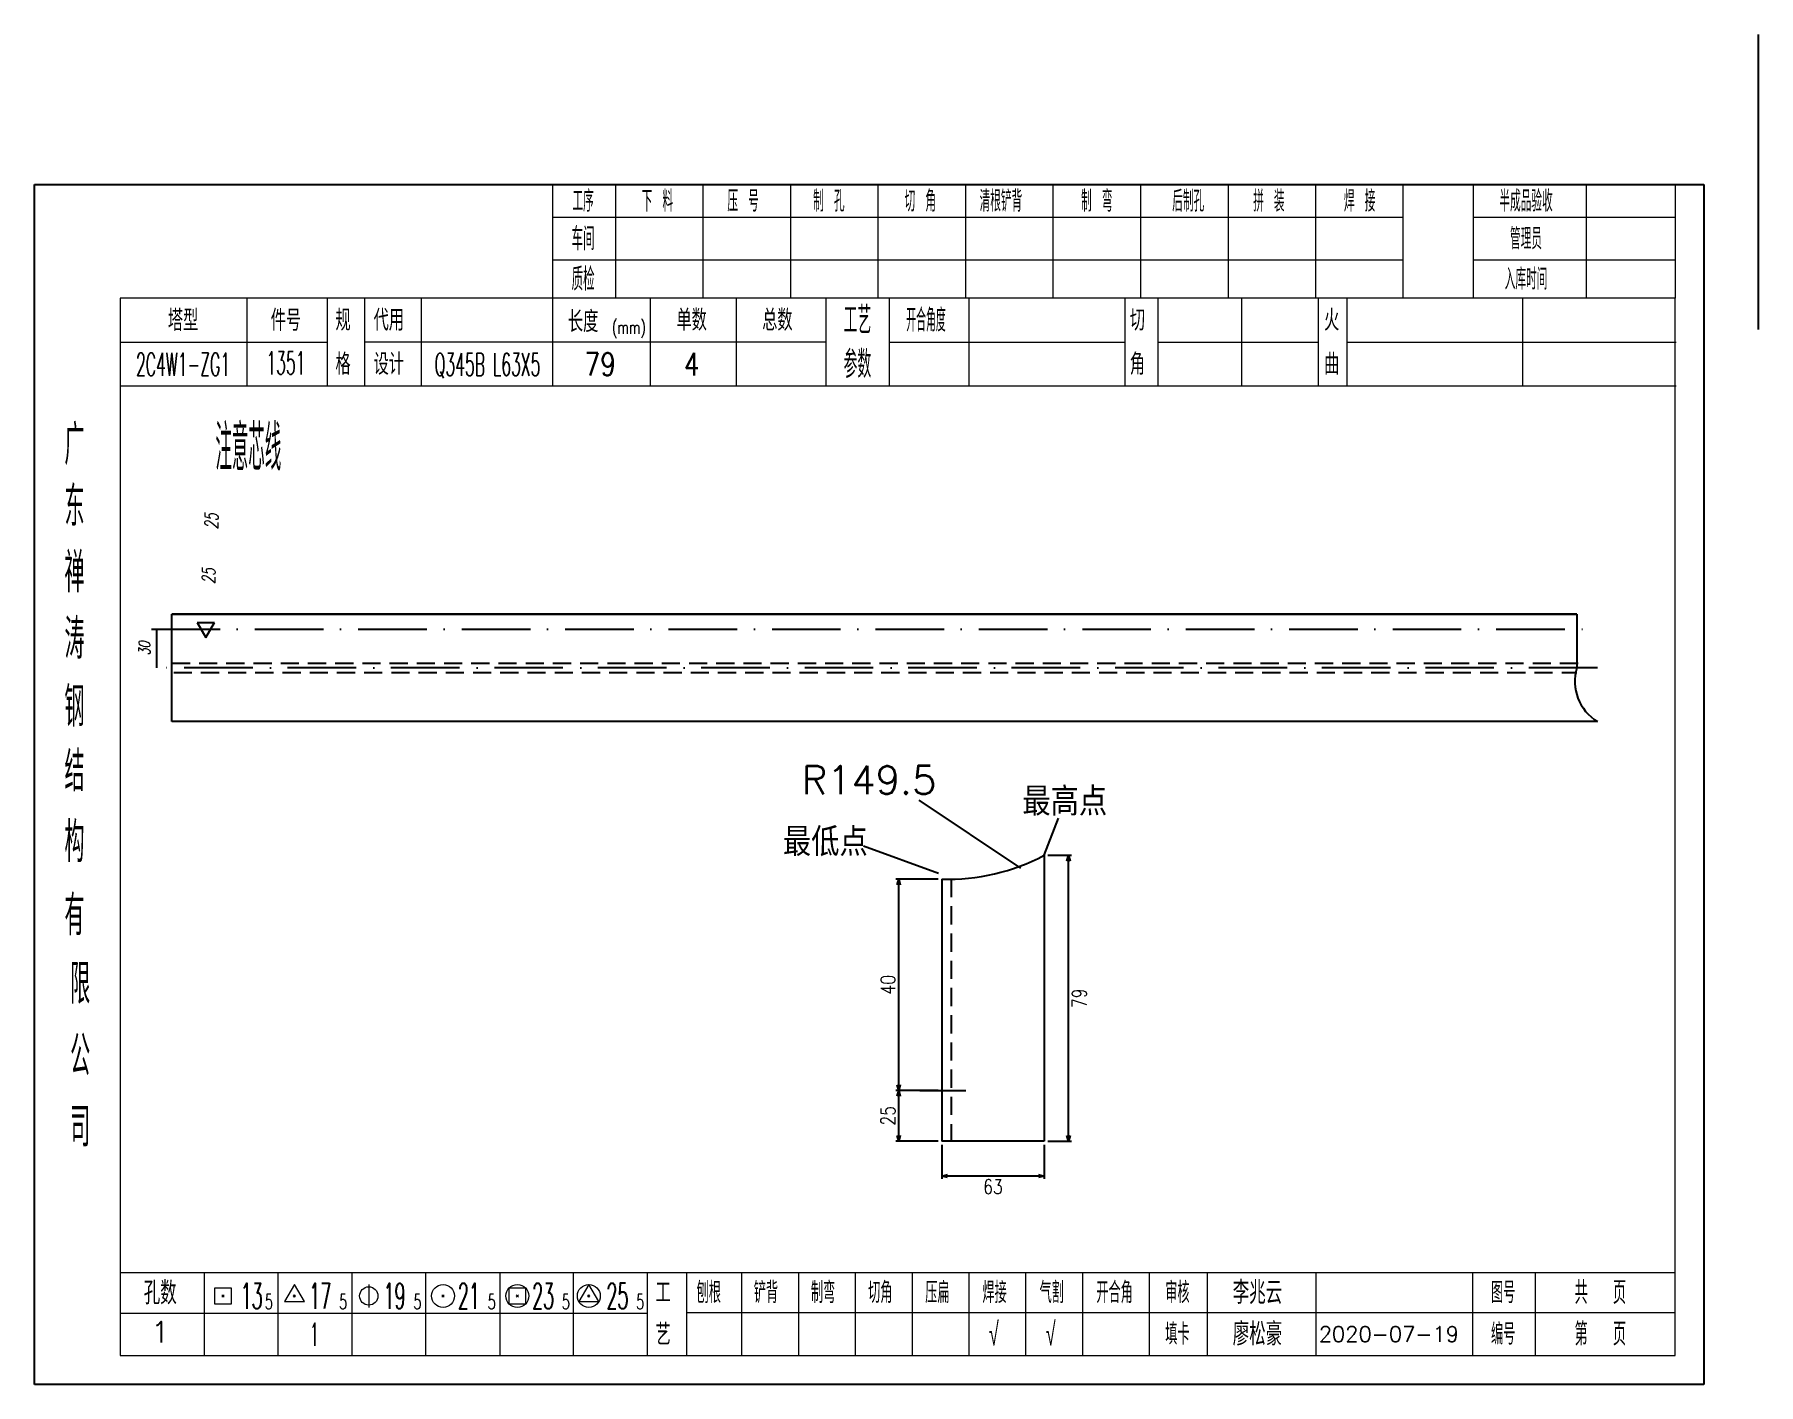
# Model space of a CAD drawing. Extents: x 154981 to 165753, y -86801 to -82885.
# Drawn here: x 164212.8 to 164514.5, y -83536.6 to -83300.4 of the extents above; entities that cross this region are included whole.
import ezdxf
from ezdxf.enums import TextEntityAlignment as Align

# ---------------------------------------------------------------- set-up
doc = ezdxf.new("R2010")
doc.units = 0
doc.header["$MEASUREMENT"] = 0
doc.linetypes.add('ACAD_ISO10W100', pattern=[18, 12, -3, 0, -3])
doc.linetypes.add('HIDDEN2', pattern=[4.7625, 3.175, -1.5875])
doc.layers.get('0').update_dxf_attribs({"linetype": 'CONTINUOUS', "lineweight": 25})
doc.layers.get('Defpoints').update_dxf_attribs({"linetype": 'CONTINUOUS'})
for name, color, linetype, lineweight in [('1', 7, 'CONTINUOUS', 25), ('2', 7, 'CONTINUOUS', 25), ('4', 7, 'CONTINUOUS', 25), ('5', 7, 'CONTINUOUS', 25)]:
    doc.layers.add(name, color=color, linetype=linetype, lineweight=lineweight)
doc.layers.add('细线', color=5, linetype='CONTINUOUS')
doc.styles.add('DimFont', font='simplex.shx', dxfattribs={"width": 0.8, "bigfont": 'gbhzfs.shx'})
doc.styles.add('hz', font='txt.shx', dxfattribs={"width": 0.7, "oblique": 12, "bigfont": 'hztxt.shx'})
doc.styles.get("Standard").update_dxf_attribs({"font": 'simplex.shx', "width": 0.7, "height": 3, "bigfont": 'gbhzfs.shx'})
doc.dimstyles.new('DHDxfDimStyleOpen30', dxfattribs={"dimtxt": 2.5, "dimasz": 2.5, "dimexe": 1.25, "dimexo": 0.625, "dimtad": 2, "dimtxsty": 'DimFont', "dimblk": 'OPEN30', "dimblk1": 'OPEN30', "dimblk2": 'OPEN30', "dimcen": 2.5, "dimadec": 0, "dimazin": 0, "dimtfac": 1, "dimtmove": 0, "dimatfit": 3, "dimfxl": 0, "dimarcsym": 0})

msp = doc.modelspace()

# ---------------------------------------------------------------- texts
at = {"color": 0, "style": 'hz'}
for s, p in [('R149.5', (164347.11522, -83433.32596)), ('最高点', (164385.71356, -83437.09209)), ('最低点', (164343.80985, -83444.16384))]:
    msp.add_text(s, height=4.95, dxfattribs=at).set_placement(p)
at = {"layer": '1', "color": 0, "linetype": 'ByBlock', "style": 'hz', "oblique": 12, "width": 0.7}
for p in [(164244.97094, -83386.96451), (164244.47251, -83396.55124)]:
    msp.add_text('25', height=2.3, rotation=90, dxfattribs=at).set_placement(p)
at = {"layer": '2', "color": 0, "linetype": 'ByBlock', "style": 'hz', "oblique": 12, "width": 0.7}
msp.add_text('30', height=2, rotation=90, dxfattribs=at).set_placement((164233.08486, -83407.83262), align=Align.CENTER)
at = {"layer": '4', "color": 1, "linetype": 'Continuous', "lineweight": 25}
for s, height, width, p in [('工序', 3.7, 0.7, (164308.84666, -83329.53733)), ('下 料', 3.7, 0.7, (164321.84666, -83329.53733)), ('压 号', 3.7, 0.7, (164336.84666, -83329.53733)), ('制 孔', 3.7, 0.7, (164351.84666, -83329.53733)), ('切 角', 3.7, 0.7, (164367.84666, -83329.53733)), ('清根铲背 ', 3.7, 0.7, (164382.84666, -83329.53733)), (' 制 弯', 3.7, 0.7, (164397.84666, -83329.53733)), (' 后制孔', 3.7, 0.7, (164413.84666, -83329.53733)), ('拼 装', 3.7, 0.7, (164428.84666, -83329.53733)), (' 焊 接', 3.7, 0.7, (164443.84666, -83329.53733)), ('半成品验收', 3.7, 0.7, (164473.84666, -83329.53733)), ('车间', 4, 0.7, (164308.84666, -83336.13733)), ('管理员', 3.7, 0.7, (164473.84666, -83336.13733)), ('质检', 4, 0.7, (164308.84666, -83343.19733)), ('入库时间', 3.7, 0.7, (164473.84666, -83343.19733)), ('工艺', 4.8, 0.7, (164356.84666, -83350.37733)), ('开合角度', 4, 0.6, (164368.84666, -83350.37733)), ('(mm)', 2.24, 0.7, (164316.84666, -83351.63733)), ('2C4W1-ZG1', 4, 0.5, (164238.84666, -83358.11733)), ('Q345B L63X5', 4, 0.5, (164292.12442, -83358.13733)), ('参数', 4.8, 0.7, (164356.84666, -83358.08733)), ('广', 6.96, 0.7, (164219.84666, -83372.16733)), ('注意芯线', 8, 0.5, (164250.26717, -83372.71714)), ('东', 6.96, 0.7, (164219.84666, -83382.95733)), ('禅', 6.96, 0.7, (164219.84666, -83394.54733)), ('涛', 6.96, 0.7, (164219.84666, -83406.14733)), ('钢', 6.96, 0.7, (164219.84666, -83418.03733)), ('结', 6.96, 0.7, (164219.84666, -83429.34733)), ('构', 6.96, 0.7, (164219.84666, -83441.72733)), ('有', 6.96, 0.7, (164219.84666, -83454.53733)), ('限', 6.96, 0.7, (164220.84666, -83466.53733)), ('公', 6.96, 0.7, (164220.84666, -83479.07733)), ('司', 6.96, 0.7, (164220.84666, -83491.55733)), ('13', 4.47, 0.5, (164250.84666, -83521.13733)), ('5', 2.68, 0.6, (164253.84666, -83522.13733)), ('17', 4.47, 0.5, (164262.84666, -83521.13733)), ('5', 2.68, 0.6, (164266.84666, -83522.13733)), ('19', 4.47, 0.5, (164275.84666, -83521.13733)), ('5', 2.68, 0.6, (164279.84666, -83522.13733)), ('21', 4.47, 0.5, (164288.84666, -83521.13733)), ('5', 2.68, 0.6, (164292.84666, -83522.13733)), ('23', 4.47, 0.5, (164301.84666, -83521.13733)), ('5', 2.68, 0.6, (164305.84666, -83522.13733)), ('25', 4.47, 0.5, (164314.84666, -83521.13733)), ('5', 2.68, 0.6, (164318.84666, -83522.13733)), ('刨根', 3.7, 0.8, (164330.84666, -83520.53733)), ('铲背', 3.7, 0.8, (164340.84666, -83520.53733)), ('制弯', 3.7, 0.8, (164350.84666, -83520.53733)), ('切角', 3.7, 0.8, (164360.84666, -83520.53733)), ('压扁', 3.7, 0.8, (164370.84666, -83520.53733)), ('焊接', 3.7, 0.8, (164380.84666, -83520.53733)), ('气割', 3.7, 0.8, (164390.84666, -83520.53733)), ('开合角', 3.7, 0.8, (164401.84666, -83520.53733)), ('审核', 3.7, 0.8, (164412.84666, -83520.53733)), ('图号', 3.7, 0.8, (164469.84666, -83520.53733)), ('共  页', 4, 0.8, (164486.84666, -83520.53733)), ('1', 4, 0.5, (164261.84666, -83527.88733)), ('√', 4, 0.6, (164380.72666, -83527.80733)), ('√', 4, 0.6, (164390.67666, -83527.80733)), ('填卡', 3.7, 0.8, (164412.84666, -83527.80733)), ('编号', 3.7, 0.8, (164469.84666, -83527.80733)), ('第  页', 4, 0.8, (164486.84666, -83527.80733))]:
    msp.add_text(s, height=height, dxfattribs=dict(at, width=width)).set_placement(p, align=Align.MIDDLE_CENTER)
for s, height, p in [('塔型', 3.7, (164238.84666, -83350.40733)), ('件号', 3.7, (164256.84666, -83350.40733)), ('规', 3.7, (164266.84666, -83350.37733)), ('代用', 3.7, (164274.84666, -83350.37733)), ('长度', 3.7, (164308.84666, -83350.63733)), ('单数', 3.7, (164327.84666, -83350.37733)), ('总数', 3.7, (164342.84666, -83350.37733)), ('切', 3.7, (164405.84666, -83350.37733)), ('火', 3.7, (164439.84666, -83350.37733)), ('格', 3.7, (164266.84666, -83358.08733)), ('设计', 3.7, (164274.84666, -83358.08733)), ('角', 3.7, (164405.84666, -83358.08733)), ('曲', 3.7, (164439.84666, -83358.08733)), ('孔数', 4, (164234.84666, -83520.61733)), ('工', 3.7, (164322.84666, -83520.53733)), ('李兆云', 4, (164426.84666, -83520.53733)), ('1', 3.7, (164234.84666, -83527.44733)), ('艺', 3.7, (164322.84666, -83527.88733)), ('廖松豪', 4, (164426.84666, -83527.80733)), ('2020-07-19', 2.7, (164449.84666, -83527.80733))]:
    msp.add_text(s, height=height, dxfattribs=at).set_placement(p, align=Align.MIDDLE_CENTER)
at = {"layer": '4', "color": 3, "linetype": 'Continuous', "lineweight": 25}
for s, width, p in [('1351', 0.5, (164256.84666, -83357.86733)), ('79', 0.8, (164311.84666, -83358.08733)), ('4', 0.8, (164327.84666, -83358.08733))]:
    msp.add_text(s, height=4, dxfattribs=dict(at, width=width)).set_placement(p, align=Align.MIDDLE_CENTER)

# ---------------------------------------------------------------- blocks, each defined once
blk = doc.blocks.new('_OPEN30')
at = {"color": 0, "linetype": 'ByBlock', "lineweight": -2}
for p, q in [((-1, 0.27), (0, 0)), ((0, 0), (-1, -0.27)), ((0, 0), (-1, 0))]:
    blk.add_line(p, q, dxfattribs=at)
blk = doc.blocks.new('*D582')
at = {"layer": '5', "color": 3, "linetype": 'Continuous', "lineweight": -2}
for p, q in [((164390.16, -83444.03), (164394.29, -83444.03)), ((164393.79, -83493.06), (164393.79, -83445.03)), ((164390.16, -83494.06), (164394.29, -83494.06))]:
    blk.add_line(p, q, dxfattribs=at)
at = {"layer": 'Defpoints', "color": 0, "linetype": 'Continuous'}
for p in [(164389.54, -83444.03), (164393.79, -83444.03), (164389.54, -83494.06)]:
    blk.add_point(p, dxfattribs=at)
at = {"layer": '5', "color": 3, "linetype": 'Continuous', "lineweight": -2}
for p, rotation in [((164393.79, -83444.03), 90), ((164393.79, -83494.06), 270)]:
    blk.add_blockref('_OPEN30', p, dxfattribs=dict(at, rotation=rotation))
at = {"layer": '5', "color": 6, "linetype": 'Continuous', "lineweight": 18, "insert": (164395.66, -83469.05), "char_height": 2.5, "attachment_point": 5, "rotation": 90, "style": 'DimFont'}
blk.add_mtext('79', dxfattribs=at)
blk = doc.blocks.new('*D581')
at = {"layer": '5', "color": 3, "linetype": 'Continuous', "lineweight": -2}
for p, q in [((164370.98, -83485.17), (164363.58, -83485.17)), ((164364.08, -83493.06), (164364.08, -83486.17)), ((164370.98, -83494.06), (164363.58, -83494.06))]:
    blk.add_line(p, q, dxfattribs=at)
at = {"layer": 'Defpoints', "color": 0, "linetype": 'Continuous'}
for p in [(164364.08, -83485.17), (164371.6, -83485.17), (164371.6, -83494.06)]:
    blk.add_point(p, dxfattribs=at)
at = {"layer": '5', "color": 3, "linetype": 'Continuous', "lineweight": -2}
for p, rotation in [((164364.08, -83485.17), 90), ((164364.08, -83494.06), 270)]:
    blk.add_blockref('_OPEN30', p, dxfattribs=dict(at, rotation=rotation))
at = {"layer": '5', "color": 6, "linetype": 'Continuous', "lineweight": 18, "insert": (164362.21, -83489.61), "char_height": 2.5, "attachment_point": 5, "rotation": 90, "style": 'DimFont'}
blk.add_mtext('25', dxfattribs=at)
blk = doc.blocks.new('*D580')
at = {"layer": '5', "color": 3, "linetype": 'Continuous', "lineweight": -2}
for p, q in [((164370.98, -83448.18), (164363.58, -83448.18)), ((164364.08, -83484.17), (164364.08, -83449.18)), ((164370.98, -83485.17), (164363.58, -83485.17))]:
    blk.add_line(p, q, dxfattribs=at)
at = {"layer": 'Defpoints', "color": 0, "linetype": 'Continuous'}
for p in [(164364.08, -83448.18), (164371.6, -83448.18), (164371.6, -83485.17)]:
    blk.add_point(p, dxfattribs=at)
at = {"layer": '5', "color": 3, "linetype": 'Continuous', "lineweight": -2}
for p, rotation in [((164364.08, -83448.18), 90), ((164364.08, -83485.17), 270)]:
    blk.add_blockref('_OPEN30', p, dxfattribs=dict(at, rotation=rotation))
at = {"layer": '5', "color": 6, "linetype": 'Continuous', "lineweight": 18, "insert": (164362.21, -83466.67), "char_height": 2.5, "attachment_point": 5, "rotation": 90, "style": 'DimFont'}
blk.add_mtext('40', dxfattribs=at)
blk = doc.blocks.new('*D579')
at = {"layer": '5', "color": 3, "linetype": 'Continuous', "lineweight": -2}
for p, q in [((164371.6, -83494.69), (164371.6, -83500.66)), ((164389.54, -83494.69), (164389.54, -83500.66)), ((164388.54, -83500.16), (164372.6, -83500.16))]:
    blk.add_line(p, q, dxfattribs=at)
at = {"layer": 'Defpoints', "color": 0, "linetype": 'Continuous'}
for p in [(164371.6, -83494.06), (164389.54, -83494.06), (164371.6, -83500.16)]:
    blk.add_point(p, dxfattribs=at)
at = {"layer": '5', "color": 3, "linetype": 'Continuous', "lineweight": -2, "rotation": 180}
blk.add_blockref('_OPEN30', (164371.6, -83500.16), dxfattribs=at)
at = {"layer": '5', "color": 3, "linetype": 'Continuous', "lineweight": -2}
blk.add_blockref('_OPEN30', (164389.54, -83500.16), dxfattribs=at)
at = {"layer": '5', "color": 6, "linetype": 'Continuous', "lineweight": 18, "insert": (164380.57, -83502.03), "char_height": 2.5, "attachment_point": 5, "style": 'DimFont'}
blk.add_mtext('63', dxfattribs=at)
blk = doc.blocks.new('CTJGK')
at = {"color": 6, "linetype": 'Continuous'}
for p, q in [((0, 209.97), (292.13, 209.97)), ((0, 0), (0, 209.97)), ((292.13, 209.97), (292.13, 0)), ((292.13, 0), (0, 0))]:
    blk.add_line(p, q, dxfattribs=at)

# ---------------------------------------------------------------- dimensions: what is measured, and where the dimension line sits
at = {"layer": '5', "color": 134, "linetype": 'Continuous', "lineweight": 18}
for base, p1, p2, angle, text, picture, middle in [((164393.78747, -83444.03297), (164389.53796, -83494.06209), (164389.53796, -83444.03297), 90, '79', '*D582', (164395.66247, -83469.04753)), ((164364.08029, -83448.18176), (164371.60378, -83485.16527), (164371.60378, -83448.18176), 90, '40', '*D580', (164362.20529, -83466.67351)), ((164364.08029, -83485.16527), (164371.60378, -83494.06209), (164371.60378, -83485.16527), 90, '25', '*D581', (164362.20529, -83489.61368)), ((164371.60378, -83500.15693), (164389.53796, -83494.06209), (164371.60378, -83494.06209), 180, '63', '*D579', (164380.57087, -83502.03193))]:
    dim = msp.add_linear_dim(base=base, p1=p1, p2=p2, angle=angle, text=text, dimstyle='DHDxfDimStyleOpen30', override={"dimasz": 1, "dimexe": 0.5, "dimclrd": 3, "dimclre": 3, "dimclrt": 6}, dxfattribs=at)
    dim.commit()
    dim.dimension.update_dxf_attribs({"geometry": picture, "text_midpoint": middle})

# ---------------------------------------------------------------- linework, layer by layer
at = {"color": 3, "linetype": 'Continuous'}
msp.add_line((164514.52945, -83351.99112), (164514.52945, -83300.38949), dxfattribs=at)
at = {"color": 173, "linetype": 'Continuous'}
for p, q in [((164236.89261, -83401.83262), (164482.71347, -83401.83262)), ((164236.89261, -83420.63262), (164236.89261, -83401.83262)), ((164482.71347, -83401.83262), (164482.71347, -83411.23262)), ((164486.33244, -83420.63262), (164236.89261, -83420.63262))]:
    msp.add_line(p, q, dxfattribs=at)
at = {"linetype": 'ACAD_ISO10W100'}
msp.add_line((164233.31402, -83404.43262), (164485.71347, -83404.43262), dxfattribs=at)
at = {"color": 0}
for p, q in [((164241.33649, -83403.31318), (164242.83649, -83405.91125)), ((164241.33649, -83403.31318), (164244.33649, -83403.31318)), ((164242.83649, -83405.91125), (164244.33649, -83403.31318))]:
    msp.add_line(p, q, dxfattribs=at)
at = {"linetype": 'HIDDEN2'}
for p, q in [((164236.89261, -83410.43262), (164482.99009, -83410.43262)), ((164237.2027, -83412.03262), (164482.71347, -83412.03262)), ((164373.28163, -83448.19508), (164373.28163, -83494.06209))]:
    msp.add_line(p, q, dxfattribs=at)
msp.add_line((164367.78544, -83485.16527), (164375.82418, -83485.16527))
at = {"color": 173, "linetype": 'Continuous'}
msp.add_arc((164490.71108, -83413.55021), 8.32665, 163.8392296, 238.2739442, dxfattribs=at)
at = {"layer": '2', "color": 0, "linetype": 'ByBlock'}
for p, q in [((164482.71347, -83401.83262), (164236.89261, -83401.83262)), ((164234.20727, -83404.43262), (164234.20727, -83411.23262))]:
    msp.add_line(p, q, dxfattribs=at)
at = {"layer": '2', "color": 0, "linetype": 'ACAD_ISO10W100'}
msp.add_line((164486.32669, -83411.23262), (164233.31402, -83411.23262), dxfattribs=at)
at = {"layer": '4', "color": 1, "linetype": 'Continuous', "lineweight": 18}
for p, q in [((164504.97666, -83326.66733), (164212.84666, -83326.66733)), ((164212.84666, -83326.66733), (164212.84666, -83536.63733)), ((164303.47666, -83326.66733), (164303.47666, -83346.50733)), ((164314.50666, -83326.66733), (164314.50666, -83346.52733)), ((164329.81666, -83326.66733), (164329.81666, -83346.52733)), ((164345.13666, -83326.66733), (164345.13666, -83346.52733)), ((164360.44666, -83326.66733), (164360.44666, -83346.52733)), ((164375.75666, -83326.66733), (164375.75666, -83346.52733)), ((164391.06666, -83326.66733), (164391.06666, -83346.52733)), ((164406.38666, -83326.66733), (164406.38666, -83346.52733)), ((164421.69666, -83326.66733), (164421.69666, -83346.52733)), ((164437.00666, -83326.66733), (164437.00666, -83346.52733)), ((164452.31666, -83326.66733), (164452.31666, -83346.52733)), ((164452.31666, -83326.66733), (164452.31666, -83346.50733)), ((164464.59666, -83326.66733), (164464.59666, -83346.52733)), ((164484.34666, -83326.66733), (164484.34666, -83346.52733)), ((164499.92666, -83326.66733), (164499.92666, -83346.52733)), ((164504.97666, -83356.46733), (164504.97666, -83326.66733)), ((164452.31666, -83332.39733), (164303.47666, -83332.39733)), ((164499.92666, -83332.39733), (164464.59666, -83332.39733)), ((164452.31666, -83339.87733), (164303.47666, -83339.87733)), ((164499.92666, -83339.87733), (164464.59666, -83339.87733)), ((164499.92666, -83346.52733), (164227.85666, -83346.52733)), ((164227.85666, -83346.52733), (164227.85666, -83531.58733)), ((164249.97666, -83346.51733), (164249.97666, -83361.93733)), ((164264.12666, -83361.93733), (164264.12666, -83346.52733)), ((164270.62666, -83361.93733), (164270.62666, -83346.52733)), ((164280.49666, -83346.52733), (164280.49666, -83361.93733)), ((164303.47666, -83346.50733), (164303.47666, -83361.93733)), ((164320.59666, -83346.52733), (164320.59666, -83361.93733)), ((164335.64666, -83346.52733), (164335.64666, -83361.93733)), ((164351.34666, -83346.52733), (164351.34666, -83361.93733)), ((164362.40666, -83346.52733), (164362.40666, -83361.93733)), ((164376.35666, -83346.52733), (164376.35666, -83361.93733)), ((164403.65666, -83346.52733), (164403.65666, -83361.93733)), ((164409.41666, -83346.52733), (164409.41666, -83361.93733)), ((164424.03666, -83346.52733), (164424.03666, -83361.93733)), ((164437.49666, -83346.52733), (164437.49666, -83361.93733)), ((164442.48666, -83346.52733), (164442.48666, -83361.93733)), ((164473.22666, -83346.52733), (164473.22666, -83361.93733)), ((164499.92666, -83531.58733), (164499.92666, -83346.52733)), ((164264.12666, -83354.28733), (164227.85666, -83354.28733)), ((164351.34666, -83354.23733), (164270.62666, -83354.23733)), ((164362.40666, -83354.23733), (164403.65666, -83354.23733)), ((164409.41666, -83354.23733), (164437.49666, -83354.23733)), ((164442.48666, -83354.23733), (164500.10666, -83354.23733)), ((164504.97666, -83536.63733), (164504.97666, -83356.46733)), ((164500.10666, -83361.93733), (164227.85666, -83361.93733)), ((164227.85666, -83517.05733), (164499.92666, -83517.05733)), ((164242.54666, -83517.05733), (164242.54666, -83531.58733)), ((164255.47666, -83531.58733), (164255.47666, -83517.05733)), ((164268.40666, -83517.05733), (164268.40666, -83531.58733)), ((164281.32666, -83531.58733), (164281.32666, -83517.05733)), ((164294.25666, -83517.05733), (164294.25666, -83531.58733)), ((164307.18666, -83531.58733), (164307.18666, -83517.05733)), ((164320.10666, -83531.58733), (164320.10666, -83517.05733)), ((164326.97666, -83531.58733), (164326.97666, -83517.05733)), ((164336.63666, -83531.58733), (164336.63666, -83517.05733)), ((164346.57666, -83531.58733), (164346.57666, -83517.05733)), ((164356.51666, -83531.58733), (164356.51666, -83517.05733)), ((164366.46666, -83531.58733), (164366.46666, -83517.05733)), ((164376.40666, -83531.58733), (164376.40666, -83517.05733)), ((164386.34666, -83531.58733), (164386.34666, -83517.05733)), ((164396.29666, -83531.58733), (164396.29666, -83517.05733)), ((164407.93666, -83531.58733), (164407.93666, -83517.05733)), ((164418.08666, -83531.58733), (164418.08666, -83517.05733)), ((164437.14666, -83531.58733), (164437.14666, -83517.05733)), ((164464.52666, -83531.58733), (164464.52666, -83517.05733)), ((164475.48666, -83531.58733), (164475.48666, -83517.05733)), ((164320.10666, -83524.18733), (164227.85666, -83524.18733)), ((164326.93666, -83524.02733), (164499.92666, -83524.02733)), ((164227.85666, -83531.58733), (164499.92666, -83531.58733)), ((164212.84666, -83536.63733), (164504.97666, -83536.63733))]:
    msp.add_line(p, q, dxfattribs=at)
at = {"layer": '4', "color": 7, "linetype": 'Continuous', "lineweight": 13}
for p, q in [((164244.43266, -83519.72333), (164247.26066, -83519.72333)), ((164244.43266, -83522.55133), (164244.43266, -83519.72333)), ((164247.26066, -83519.72333), (164247.26066, -83522.55133)), ((164258.34666, -83519.13733), (164256.61466, -83522.13733)), ((164260.07866, -83522.13733), (164258.34666, -83519.13733)), ((164271.34666, -83519.13733), (164271.34666, -83523.13733)), ((164295.93266, -83519.72333), (164298.76066, -83519.72333)), ((164295.93266, -83522.55133), (164295.93266, -83519.72333)), ((164298.76066, -83519.72333), (164298.76066, -83522.55133)), ((164309.84666, -83519.13733), (164308.11466, -83522.13733)), ((164311.57866, -83522.13733), (164309.84666, -83519.13733)), ((164247.26066, -83522.55133), (164244.43266, -83522.55133)), ((164246.04666, -83521.33733), (164245.64666, -83520.93733)), ((164245.64666, -83521.33733), (164246.04666, -83520.93733)), ((164256.61466, -83522.13733), (164260.07866, -83522.13733)), ((164258.54666, -83521.33733), (164258.14666, -83520.93733)), ((164258.14666, -83521.33733), (164258.54666, -83520.93733)), ((164284.54666, -83521.33733), (164284.14666, -83520.93733)), ((164284.14666, -83521.33733), (164284.54666, -83520.93733)), ((164298.76066, -83522.55133), (164295.93266, -83522.55133)), ((164297.54666, -83521.33733), (164297.14666, -83520.93733)), ((164297.14666, -83521.33733), (164297.54666, -83520.93733)), ((164308.11466, -83522.13733), (164311.57866, -83522.13733)), ((164310.04666, -83521.33733), (164309.64666, -83520.93733)), ((164309.64666, -83521.33733), (164310.04666, -83520.93733))]:
    msp.add_line(p, q, dxfattribs=at)
for centre, radius in [((164271.34666, -83521.13733), 1.6), ((164284.34666, -83521.13733), 2), ((164297.34666, -83521.13733), 2), ((164309.84666, -83521.13733), 2)]:
    msp.add_circle(centre, radius, dxfattribs=at)
at = {"layer": '细线', "color": 7, "ltscale": 5}
for p, q in [((164385.46823, -83446.25298), (164367.67751, -83434.36708)), ((164389.53796, -83444.03297), (164392.06082, -83437.51168)), ((164371.02216, -83447.18351), (164357.93541, -83442.4281)), ((164389.53796, -83444.03297), (164389.53796, -83494.06209)), ((164371.60378, -83448.18176), (164371.60378, -83494.06209)), ((164389.53796, -83494.06209), (164371.60378, -83494.06209))]:
    msp.add_line(p, q, dxfattribs=at)
msp.add_arc((164372.72833, -83412.20604), 35.99329, 268.2095892, 297.8410987, dxfattribs=at)

# ---------------------------------------------------------------- block references
at = {"color": 0, "linetype": 'Continuous'}
msp.add_blockref('CTJGK', (164212.84666, -83536.63733), dxfattribs=at)

msp.set_redraw_order([(e.dxf.handle, doc.entitydb.next_handle()) for e in msp.query("TEXT MTEXT ATTDEF DIMENSION ARC_DIMENSION")])  # texts and dimensions are drawn at this point

doc.saveas('drawing.dxf')
